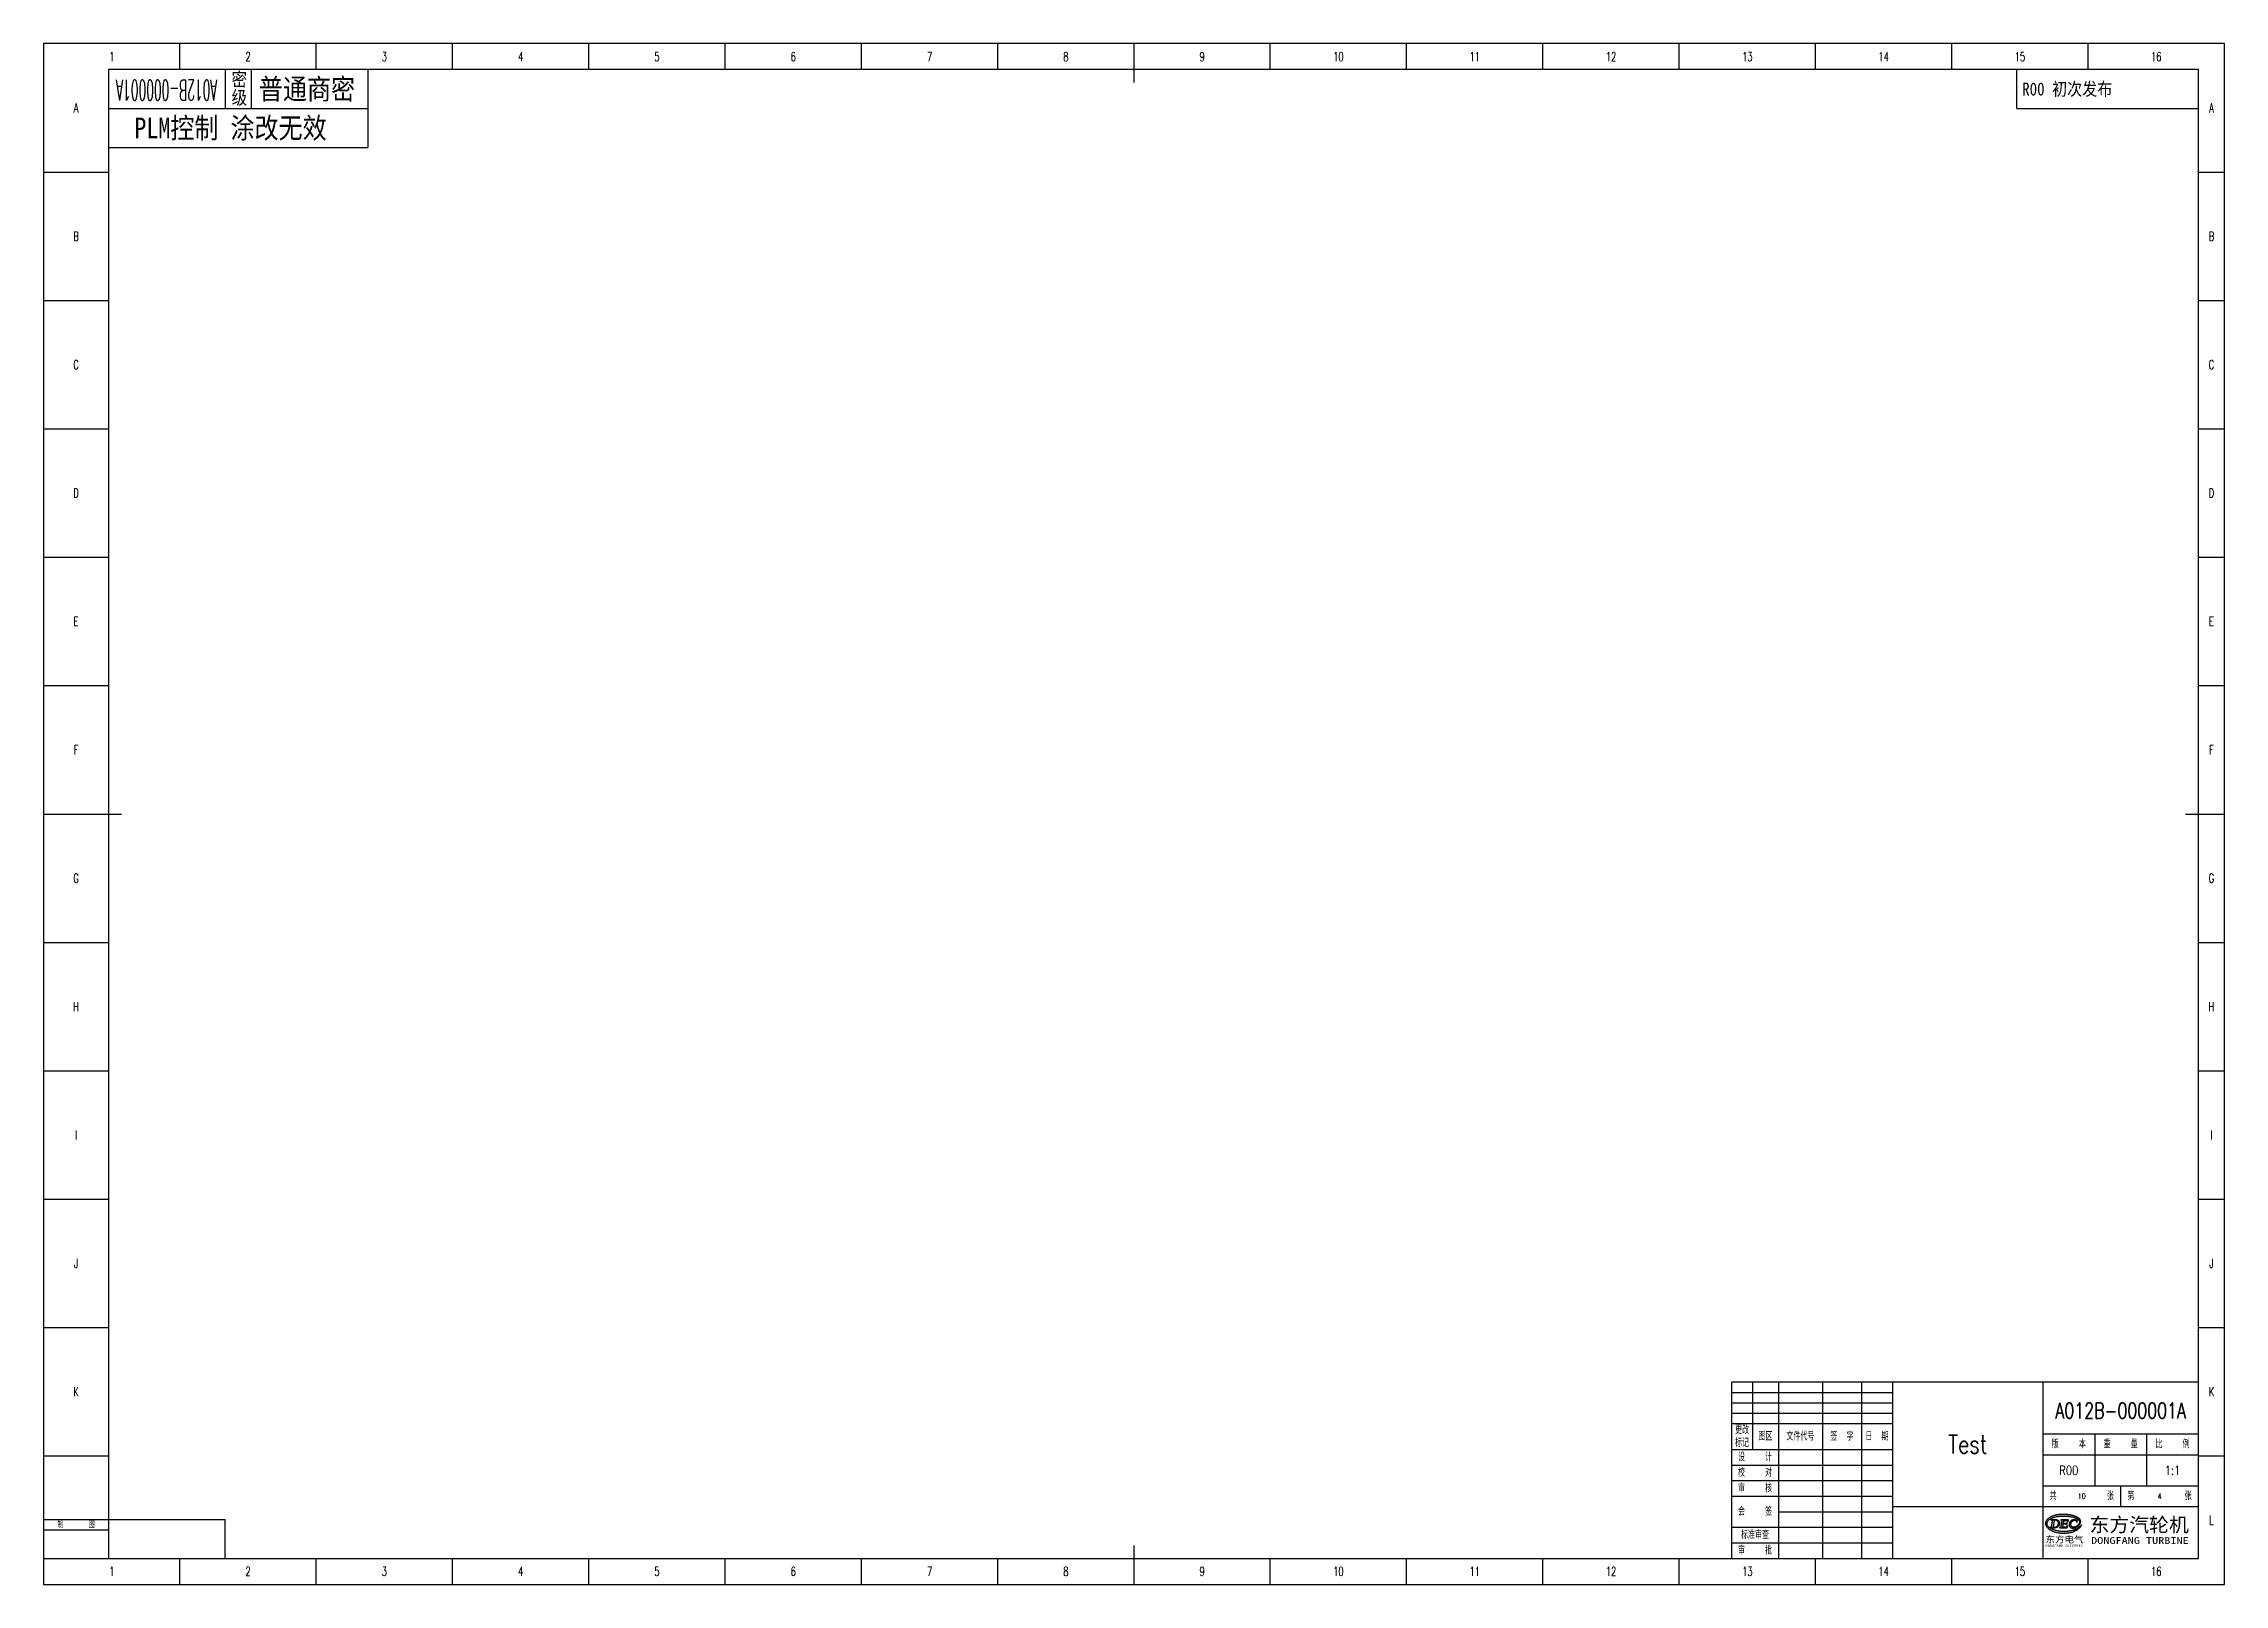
# Model space of a CAD drawing. Header units: millimetres. Extents: x 0 to 841, y 0 to 594.
import ezdxf
from ezdxf.enums import TextEntityAlignment as Align

# ---------------------------------------------------------------- set-up
doc = ezdxf.new("R2010")
doc.units = ezdxf.units.MM
doc.layers.add('PDM_Title', color=7, linetype='Continuous')
doc.styles.add('HZ', font='TXT.SHX', dxfattribs={"width": 0.667, "bigfont": 'HZTXT.SHX'})
doc.styles.add('pdmHT', font='SIMHEI.TTF')

# ---------------------------------------------------------------- blocks, each defined once
blk = doc.blocks.new('FitPDM_DWGFrame')
at = {"layer": 'PDM_Title'}
h = blk.add_hatch(color=2, dxfattribs=at)
h.paths.add_polyline_path([(774.25, 24.86), (774.24, 24.83), (774.23, 24.81), (774.24, 24.79), (774.26, 24.76), (774.47, 24.76), (774.51, 24.74), (774.55, 24.72), (774.59, 24.67), (774.62, 24.62), (774.63, 24.53), (774.26, 22.33), (774.25, 22.22), (774.2, 22.15), (774.15, 22.08), (774.08, 22.01), (774, 21.96), (773.91, 21.96), (773.82, 21.94), (773.75, 21.93), (773.73, 21.88), (773.75, 21.84), (773.79, 21.84), (775.5, 21.84), (775.71, 21.86), (775.92, 21.89), (776.13, 21.93), (776.32, 21.99), (776.48, 22.06), (776.7, 22.17), (776.88, 22.28), (777.01, 22.39), (777.17, 22.56), (777.29, 22.72), (777.38, 22.87), (777.45, 23.05), (777.51, 23.2), (777.53, 23.41), (777.54, 23.59), (777.53, 23.78), (777.5, 23.96), (777.44, 24.13), (777.33, 24.3), (777.18, 24.47), (776.96, 24.62), (776.76, 24.71), (776.48, 24.8), (776.21, 24.86), (775.96, 24.86)])
h.paths.add_polyline_path([(775.45, 24.62), (775.4, 24.56), (775.37, 24.48), (775.34, 24.38), (774.99, 22.35), (774.97, 22.24), (774.97, 22.15), (774.97, 22.09), (775.05, 22.04), (775.14, 22.01), (775.32, 22.01), (775.52, 22.02), (775.64, 22.03), (775.77, 22.05), (775.91, 22.09), (776, 22.12), (776.1, 22.15), (776.18, 22.19), (776.28, 22.24), (776.36, 22.29), (776.43, 22.35), (776.51, 22.39), (776.57, 22.43), (776.62, 22.49), (776.68, 22.57), (776.72, 22.63), (776.77, 22.71), (776.81, 22.78), (776.83, 22.82), (776.89, 22.91), (776.92, 22.99), (776.95, 23.08), (776.98, 23.19), (777, 23.29), (777.03, 23.4), (777.04, 23.51), (777.04, 23.6), (777.04, 23.69), (777, 23.9), (776.96, 24.04), (776.93, 24.09), (776.89, 24.17), (776.84, 24.22), (776.81, 24.27), (776.76, 24.33), (776.72, 24.38), (776.66, 24.43), (776.58, 24.5), (776.5, 24.53), (776.4, 24.58), (776.27, 24.63), (776.08, 24.68), (775.94, 24.7), (775.81, 24.71), (775.72, 24.7)], flags=0)
h.paths.add_polyline_path([(779.21, 24.66), (780.24, 24.65), (780.31, 24.62), (780.39, 24.59), (780.44, 24.55), (780.48, 24.51), (780.52, 24.46), (780.54, 24.41), (780.56, 24.36), (780.58, 24.25), (780.6, 24.18), (780.62, 24.16), (780.64, 24.16), (780.67, 24.16), (780.71, 24.19), (780.74, 24.23), (780.76, 24.28), (780.83, 24.75), (780.83, 24.8), (780.81, 24.83), (780.78, 24.85), (780.75, 24.86), (778.02, 24.86), (777.98, 24.84), (777.98, 24.8), (778, 24.76), (778.12, 24.75), (778.21, 24.73), (778.28, 24.69), (778.31, 24.64), (778.32, 24.56), (778.31, 24.49), (777.9, 22.25), (777.87, 22.17), (777.84, 22.11), (777.79, 22.06), (777.75, 22), (777.68, 21.96), (777.63, 21.94), (777.59, 21.93), (777.43, 21.93), (777.41, 21.92), (777.4, 21.88), (777.41, 21.86), (777.43, 21.84), (780.31, 21.84), (780.35, 21.85), (780.4, 21.89), (780.42, 21.92), (780.68, 22.51), (780.69, 22.54), (780.69, 22.58), (780.67, 22.59), (780.64, 22.61), (780.6, 22.61), (780.57, 22.6), (780.53, 22.56), (780.5, 22.51), (780.47, 22.46), (780.43, 22.4), (780.35, 22.34), (780.25, 22.27), (780.17, 22.21), (780.1, 22.17), (780.02, 22.12), (779.94, 22.08), (779.88, 22.05), (779.8, 22.03), (779.72, 22.02), (779.65, 22.01), (778.84, 22), (778.78, 22.02), (778.73, 22.05), (778.71, 22.07), (778.7, 22.16), (778.7, 22.26), (778.86, 23.2), (778.87, 23.25), (778.88, 23.28), (778.91, 23.3), (778.98, 23.31), (779.71, 23.31), (779.83, 23.29), (779.93, 23.27), (779.99, 23.22), (780.03, 23.17), (780.07, 23.11), (780.09, 23.05), (780.08, 22.99), (780.08, 22.95), (780.09, 22.9), (780.11, 22.89), (780.15, 22.89), (780.18, 22.9), (780.21, 22.92), (780.22, 22.94), (780.38, 23.82), (780.39, 23.87), (780.39, 23.89), (780.37, 23.9), (780.34, 23.91), (780.31, 23.91), (780.29, 23.89), (780.27, 23.83), (780.25, 23.76), (780.23, 23.7), (780.2, 23.65), (780.15, 23.61), (780.12, 23.58), (780.05, 23.54), (779.99, 23.51), (779.92, 23.48), (779.87, 23.48), (778.97, 23.48), (778.93, 23.51), (778.92, 23.56), (778.94, 23.65), (779.09, 24.52), (779.1, 24.57), (779.12, 24.6), (779.14, 24.63)])
h.paths.add_polyline_path([(785.82, 22.6), (785.86, 22.66), (785.9, 22.72), (785.91, 22.73), (785.91, 22.75), (785.91, 22.77), (785.89, 22.79), (785.88, 22.82), (785.85, 22.82), (785.81, 22.81), (785.77, 22.77), (785.73, 22.72), (785.69, 22.66), (785.67, 22.64), (785.53, 22.49), (785.35, 22.34), (785.27, 22.26), (785.17, 22.18), (785.06, 22.07), (784.96, 22), (784.87, 21.94), (784.78, 21.87), (784.59, 21.72), (784.46, 21.64), (784.27, 21.53), (784.09, 21.42), (783.9, 21.33), (783.73, 21.24), (783.64, 21.2), (783.58, 21.17), (783.41, 21.11), (783.26, 21.04), (783.06, 20.97), (782.87, 20.9), (782.66, 20.83), (782.46, 20.77), (782.24, 20.72), (782.03, 20.69), (781.83, 20.66), (781.62, 20.61), (781.42, 20.58), (781.13, 20.54), (780.94, 20.51), (780.7, 20.48), (780.47, 20.46), (780.21, 20.44), (779.92, 20.41), (779.57, 20.39), (779.21, 20.39), (779.03, 20.38), (778.79, 20.37), (778.4, 20.39), (778.2, 20.41), (778.06, 20.43), (777.83, 20.46), (777.65, 20.46), (777.43, 20.51), (777.14, 20.54), (776.95, 20.59), (776.74, 20.61), (776.46, 20.67), (776.19, 20.73), (775.91, 20.79), (775.64, 20.87), (775.26, 20.99), (775.05, 21.08), (774.8, 21.17), (774.58, 21.27), (774.4, 21.35), (774.22, 21.43), (774.05, 21.54), (773.82, 21.64), (773.64, 21.77), (773.48, 21.89), (773.32, 22.04), (773.17, 22.18), (773.02, 22.36), (772.94, 22.46), (772.81, 22.65), (772.72, 22.83), (772.65, 23.06), (772.61, 23.28), (772.6, 23.54), (772.64, 23.77), (772.7, 24.01), (772.79, 24.16), (772.87, 24.32), (773.01, 24.51), (773.16, 24.7), (773.34, 24.87), (773.59, 25.07), (773.89, 25.26), (773.99, 25.33), (774.23, 25.45), (774.48, 25.58), (774.85, 25.73), (775.23, 25.83), (775.63, 25.95), (776.01, 26.05), (776.32, 26.11), (776.83, 26.19), (777.23, 26.25), (777.62, 26.29), (778, 26.32), (778.34, 26.35), (779.25, 26.34), (779.8, 26.31), (780.02, 26.29), (780.26, 26.27), (780.47, 26.25), (780.7, 26.24), (780.92, 26.21), (781.11, 26.18), (781.34, 26.15), (781.52, 26.12), (781.75, 26.09), (781.99, 26.04), (782.26, 25.99), (782.52, 25.93), (782.71, 25.87), (782.93, 25.82), (783.1, 25.78), (783.3, 25.74), (783.46, 25.68), (783.65, 25.61), (783.76, 25.54), (783.87, 25.51), (783.98, 25.46), (784.07, 25.4), (784.15, 25.36), (784.25, 25.3), (784.36, 25.23), (784.46, 25.16), (784.53, 25.09), (784.62, 25.02), (784.69, 24.95), (784.8, 24.86), (784.87, 24.77), (784.91, 24.69), (784.95, 24.63), (785, 24.55), (785.04, 24.49), (785.06, 24.41), (785.09, 24.32), (785.11, 24.21), (785.11, 24.03), (785.11, 23.88), (785.09, 23.75), (785.06, 23.66), (785.04, 23.57), (785.01, 23.47), (784.95, 23.36), (784.9, 23.29), (784.82, 23.15), (784.75, 23.05), (784.68, 22.95), (784.57, 22.85), (784.49, 22.77), (784.4, 22.68), (784.34, 22.62), (784.23, 22.54), (784.15, 22.48), (784.06, 22.42), (783.97, 22.37), (783.84, 22.31), (783.76, 22.26), (783.68, 22.23), (783.59, 22.18), (783.49, 22.14), (783.35, 22.12), (783.22, 22.09), (783.07, 22.05), (782.87, 22.05), (782.65, 22.05), (782.56, 22.08), (782.44, 22.11), (782.36, 22.14), (782.29, 22.18), (782.22, 22.22), (782.16, 22.26), (782.12, 22.3), (782.08, 22.33), (782.04, 22.35), (782.01, 22.4), (781.98, 22.44), (781.96, 22.48), (781.93, 22.53), (781.9, 22.59), (781.88, 22.65), (781.86, 22.72), (781.84, 22.79), (781.82, 22.88), (781.81, 22.97), (781.79, 23.11), (781.79, 23.24), (781.82, 23.34), (781.83, 23.41), (781.84, 23.48), (781.87, 23.57), (781.9, 23.65), (781.93, 23.73), (781.96, 23.79), (781.99, 23.85), (782.02, 23.91), (782.04, 23.97), (782.06, 24), (782.1, 24.04), (782.12, 24.08), (782.16, 24.11), (782.18, 24.13), (782.19, 24.16), (782.21, 24.18), (782.24, 24.22), (782.25, 24.24), (782.27, 24.26), (782.32, 24.3), (782.35, 24.35), (782.45, 24.42), (782.53, 24.48), (782.63, 24.53), (782.72, 24.59), (782.8, 24.62), (782.87, 24.65), (782.98, 24.68), (783.06, 24.7), (783.12, 24.73), (783.23, 24.73), (783.38, 24.73), (783.46, 24.71), (783.55, 24.68), (783.63, 24.66), (783.71, 24.62), (783.77, 24.58), (783.82, 24.54), (783.87, 24.49), (783.92, 24.43), (783.96, 24.39), (783.99, 24.34), (784, 24.29), (784.03, 24.23), (784.03, 24.16), (784.05, 24.07), (784.07, 23.99), (784.07, 23.91), (784.08, 23.89), (784.1, 23.89), (784.14, 23.88), (784.15, 23.89), (784.17, 23.91), (784.17, 23.99), (784.18, 24.11), (784.3, 24.82), (784.3, 24.85), (784.28, 24.87), (784.26, 24.89), (784.22, 24.89), (784.18, 24.87), (784.15, 24.85), (784.13, 24.82), (784.12, 24.8), (784.09, 24.78), (784.04, 24.76), (784, 24.75), (783.95, 24.75), (783.88, 24.76), (783.82, 24.78), (783.73, 24.8), (783.63, 24.82), (783.54, 24.85), (783.43, 24.86), (783.31, 24.87), (783.16, 24.89), (783, 24.89), (782.84, 24.87), (782.68, 24.86), (782.58, 24.84), (782.5, 24.82), (782.39, 24.79), (782.3, 24.76), (782.22, 24.73), (782.15, 24.71), (782.06, 24.65), (781.97, 24.6), (781.9, 24.56), (781.85, 24.51), (781.8, 24.47), (781.74, 24.42), (781.66, 24.34), (781.58, 24.26), (781.52, 24.19), (781.48, 24.13), (781.43, 24.08), (781.38, 24.01), (781.34, 23.93), (781.3, 23.86), (781.27, 23.77), (781.23, 23.7), (781.19, 23.6), (781.17, 23.52), (781.17, 23.46), (781.15, 23.41), (781.14, 23.3), (781.11, 23.21), (781.11, 23.14), (781.1, 23.05), (781.09, 23.01), (781.1, 22.98), (781.11, 22.89), (781.12, 22.8), (781.14, 22.71), (781.14, 22.62), (781.16, 22.54), (781.21, 22.44), (781.25, 22.37), (781.3, 22.29), (781.34, 22.23), (781.39, 22.17), (781.44, 22.13), (781.5, 22.06), (781.55, 22), (781.62, 21.95), (781.7, 21.89), (781.78, 21.84), (781.85, 21.81), (781.92, 21.79), (782.04, 21.75), (782.15, 21.71), (782.27, 21.69), (782.42, 21.68), (782.57, 21.67), (782.74, 21.68), (782.91, 21.69), (783.07, 21.71), (783.22, 21.74), (783.33, 21.77), (783.41, 21.79), (783.49, 21.82), (783.61, 21.86), (783.68, 21.91), (783.77, 21.94), (783.87, 22), (783.94, 22.04), (784.01, 22.08), (784.11, 22.14), (784.18, 22.2), (784.29, 22.26), (784.35, 22.31), (784.41, 22.36), (784.46, 22.38), (784.53, 22.45), (784.61, 22.5), (784.67, 22.56), (784.72, 22.62), (784.77, 22.65), (784.83, 22.71), (784.85, 22.75), (784.91, 22.8), (784.94, 22.86), (784.98, 22.88), (785.01, 22.92), (785.04, 22.95), (785.06, 22.99), (785.1, 23.04), (785.14, 23.08), (785.16, 23.12), (785.2, 23.18), (785.24, 23.24), (785.28, 23.28), (785.31, 23.35), (785.36, 23.4), (785.38, 23.45), (785.4, 23.49), (785.42, 23.56), (785.44, 23.61), (785.47, 23.69), (785.5, 23.76), (785.52, 23.84), (785.54, 23.91), (785.56, 23.99), (785.57, 24.08), (785.58, 24.24), (785.57, 24.46), (785.55, 24.58), (785.52, 24.66), (785.49, 24.75), (785.46, 24.8), (785.43, 24.86), (785.39, 24.93), (785.34, 25), (785.3, 25.05), (785.26, 25.11), (785.2, 25.16), (785.14, 25.25), (785.06, 25.31), (785, 25.38), (784.94, 25.42), (784.86, 25.49), (784.79, 25.55), (784.71, 25.61), (784.65, 25.66), (784.57, 25.7), (784.5, 25.74), (784.41, 25.79), (784.34, 25.83), (784.27, 25.87), (784.2, 25.9), (784.12, 25.94), (784.06, 25.98), (784.02, 25.99), (783.96, 26.01), (783.86, 26.07), (783.76, 26.1), (783.69, 26.14), (783.59, 26.17), (783.51, 26.21), (783.43, 26.24), (783.35, 26.27), (783.27, 26.31), (783.18, 26.33), (783.09, 26.36), (783, 26.38), (782.92, 26.42), (782.82, 26.45), (782.72, 26.47), (782.62, 26.5), (782.53, 26.53), (782.43, 26.55), (782.33, 26.58), (782.22, 26.6), (782.12, 26.62), (782.04, 26.64), (781.95, 26.66), (781.82, 26.68), (781.74, 26.7), (781.64, 26.71), (781.57, 26.74), (781.46, 26.75), (781.38, 26.77), (781.27, 26.79), (781.11, 26.81), (781, 26.83), (780.91, 26.85), (780.8, 26.87), (780.67, 26.88), (780.49, 26.9), (780.34, 26.92), (780.14, 26.94), (779.95, 26.95), (779.75, 26.95), (779.54, 26.96), (779.27, 26.97), (778.96, 26.98), (778.61, 26.99), (778.37, 26.98), (778.1, 26.96), (777.88, 26.96), (777.62, 26.95), (777.41, 26.93), (777.24, 26.9), (777.05, 26.88), (776.9, 26.86), (776.8, 26.84), (776.71, 26.82), (776.61, 26.8), (776.48, 26.78), (776.39, 26.76), (776.25, 26.73), (776.14, 26.71), (776.06, 26.69), (775.95, 26.66), (775.82, 26.64), (775.73, 26.62), (775.65, 26.59), (775.54, 26.56), (775.43, 26.53), (775.33, 26.5), (775.24, 26.47), (775.18, 26.45), (775.09, 26.42), (774.99, 26.38), (774.91, 26.37), (774.85, 26.33), (774.78, 26.31), (774.7, 26.27), (774.6, 26.24), (774.52, 26.2), (774.43, 26.17), (774.34, 26.13), (774.25, 26.09), (774.17, 26.04), (774.08, 26), (774, 25.96), (773.91, 25.92), (773.84, 25.87), (773.75, 25.83), (773.66, 25.78), (773.57, 25.73), (773.5, 25.69), (773.43, 25.64), (773.35, 25.58), (773.24, 25.51), (773.09, 25.38), (772.91, 25.23), (772.71, 25.05), (772.55, 24.84), (772.39, 24.65), (772.29, 24.45), (772.19, 24.23), (772.12, 24.09), (772.07, 23.88), (772.02, 23.67), (772.01, 23.51), (772.01, 23.4), (772, 23.3), (772.01, 23.21), (772.06, 22.94), (772.14, 22.74), (772.27, 22.48), (772.39, 22.31), (772.51, 22.13), (772.66, 21.96), (772.81, 21.78), (772.98, 21.62), (773.18, 21.44), (773.42, 21.27), (773.68, 21.09), (773.93, 20.92), (774.19, 20.78), (774.53, 20.64), (774.9, 20.47), (775.38, 20.29), (775.87, 20.13), (776.21, 20.02), (776.56, 19.95), (776.89, 19.88), (777.29, 19.83), (777.63, 19.79), (778.14, 19.76), (778.76, 19.72), (779.27, 19.71), (779.64, 19.75), (780.12, 19.77), (780.55, 19.83), (780.95, 19.89), (781.39, 19.95), (781.85, 20.06), (782.27, 20.17), (782.66, 20.31), (782.99, 20.43), (783.35, 20.59), (783.7, 20.75), (784, 20.92), (784.34, 21.15), (784.63, 21.36), (784.82, 21.51), (784.92, 21.59), (785, 21.66), (785.14, 21.8), (785.32, 21.98), (785.46, 22.16), (785.56, 22.29), (785.67, 22.41)])
at = {"layer": 'PDM_Title', "color": 2}
for p, q in [((841, 594), (0, 594)), ((0, 594), (0, 0)), ((52.56, 584), (52.56, 594)), ((105.12, 584), (105.12, 594)), ((157.69, 584), (157.69, 594)), ((210.25, 584), (210.25, 594)), ((262.81, 584), (262.81, 594)), ((315.38, 584), (315.38, 594)), ((367.94, 584), (367.94, 594)), ((473.06, 584), (473.06, 594)), ((525.62, 584), (525.62, 594)), ((578.19, 584), (578.19, 594)), ((630.75, 584), (630.75, 594)), ((683.31, 584), (683.31, 594)), ((735.87, 584), (735.87, 594)), ((788.44, 584), (788.44, 594)), ((841, 0), (841, 594)), ((0, 544.5), (25, 544.5)), ((831, 544.5), (841, 544.5)), ((0, 495), (25, 495)), ((831, 495), (841, 495)), ((0, 445.5), (25, 445.5)), ((831, 445.5), (841, 445.5)), ((0, 396), (25, 396)), ((831, 396), (841, 396)), ((0, 346.5), (25, 346.5)), ((831, 346.5), (841, 346.5)), ((0, 247.5), (25, 247.5)), ((831, 247.5), (841, 247.5)), ((0, 198), (25, 198)), ((831, 198), (841, 198)), ((0, 148.5), (25, 148.5)), ((831, 148.5), (841, 148.5)), ((0, 99), (25, 99)), ((831, 99), (841, 99)), ((659, 78), (659, 52)), ((669, 78), (669, 10)), ((686, 78), (686, 10)), ((701, 78), (701, 10)), ((713, 78), (713, 10)), ((771, 78), (771, 10)), ((651, 74), (713, 74)), ((651, 70), (713, 70)), ((651, 66), (713, 66)), ((651, 62), (713, 62)), ((651, 52), (713, 52)), ((771, 58), (831, 58)), ((791, 58), (791, 38)), ((811, 58), (811, 38)), ((0, 49.5), (25, 49.5)), ((651, 46), (713, 46)), ((771, 50), (831, 50)), ((831, 49.5), (841, 49.5)), ((651, 40), (713, 40)), ((651, 34), (713, 34)), ((771, 38), (831, 38)), ((801, 38), (801, 30)), ((669, 28), (713, 28)), ((713, 30), (771, 30)), ((771, 30), (831, 30)), ((773.09, 25.38), (772.91, 25.23)), ((773.24, 25.51), (773.09, 25.38)), ((773.35, 25.58), (773.24, 25.51)), ((773.43, 25.64), (773.35, 25.58)), ((773.5, 25.69), (773.43, 25.64)), ((773.57, 25.73), (773.5, 25.69)), ((773.66, 25.78), (773.57, 25.73)), ((773.59, 25.07), (773.89, 25.26)), ((773.75, 25.83), (773.66, 25.78)), ((773.84, 25.87), (773.75, 25.83)), ((773.91, 25.92), (773.84, 25.87)), ((773.89, 25.26), (773.99, 25.33)), ((774, 25.96), (773.91, 25.92)), ((773.99, 25.33), (774.23, 25.45)), ((774.08, 26), (774, 25.96)), ((774.17, 26.04), (774.08, 26)), ((774.25, 26.09), (774.17, 26.04)), ((774.23, 25.45), (774.48, 25.58)), ((774.34, 26.13), (774.25, 26.09)), ((774.43, 26.17), (774.34, 26.13)), ((774.52, 26.2), (774.43, 26.17)), ((774.48, 25.58), (774.85, 25.73)), ((774.6, 26.24), (774.52, 26.2)), ((774.7, 26.27), (774.6, 26.24)), ((774.78, 26.31), (774.7, 26.27)), ((774.85, 26.33), (774.78, 26.31)), ((774.91, 26.37), (774.85, 26.33)), ((774.85, 25.73), (775.23, 25.83)), ((774.99, 26.38), (774.91, 26.37)), ((775.09, 26.42), (774.99, 26.38)), ((775.18, 26.45), (775.09, 26.42)), ((775.24, 26.47), (775.18, 26.45)), ((775.23, 25.83), (775.63, 25.95)), ((775.33, 26.5), (775.24, 26.47)), ((775.43, 26.53), (775.33, 26.5)), ((775.54, 26.56), (775.43, 26.53)), ((775.65, 26.59), (775.54, 26.56)), ((775.63, 25.95), (776.01, 26.05)), ((775.73, 26.62), (775.65, 26.59)), ((775.82, 26.64), (775.73, 26.62)), ((775.95, 26.66), (775.82, 26.64)), ((776.06, 26.69), (775.95, 26.66)), ((776.01, 26.05), (776.32, 26.11)), ((776.14, 26.71), (776.06, 26.69)), ((776.25, 26.73), (776.14, 26.71)), ((776.39, 26.76), (776.25, 26.73)), ((776.32, 26.11), (776.83, 26.19)), ((776.48, 26.78), (776.39, 26.76)), ((776.61, 26.8), (776.48, 26.78)), ((776.71, 26.82), (776.61, 26.8)), ((776.8, 26.84), (776.71, 26.82)), ((776.9, 26.86), (776.8, 26.84)), ((776.83, 26.19), (777.23, 26.25)), ((777.05, 26.88), (776.9, 26.86)), ((777.24, 26.9), (777.05, 26.88)), ((777.23, 26.25), (777.62, 26.29)), ((777.41, 26.93), (777.24, 26.9)), ((777.62, 26.95), (777.41, 26.93)), ((777.88, 26.96), (777.62, 26.95)), ((777.62, 26.29), (778, 26.32)), ((778.1, 26.96), (777.88, 26.96)), ((778, 26.32), (778.34, 26.35)), ((778.37, 26.98), (778.1, 26.96)), ((778.34, 26.35), (779.25, 26.34)), ((778.61, 26.99), (778.37, 26.98)), ((778.96, 26.98), (778.61, 26.99)), ((779.27, 26.97), (778.96, 26.98)), ((779.25, 26.34), (779.8, 26.31)), ((779.54, 26.96), (779.27, 26.97)), ((779.75, 26.95), (779.54, 26.96)), ((779.95, 26.95), (779.75, 26.95)), ((779.8, 26.31), (780.02, 26.29)), ((780.14, 26.94), (779.95, 26.95)), ((780.02, 26.29), (780.26, 26.27)), ((780.34, 26.92), (780.14, 26.94)), ((780.26, 26.27), (780.47, 26.25)), ((780.49, 26.9), (780.34, 26.92)), ((780.47, 26.25), (780.7, 26.24)), ((780.67, 26.88), (780.49, 26.9)), ((780.8, 26.87), (780.67, 26.88)), ((780.7, 26.24), (780.92, 26.21)), ((780.91, 26.85), (780.8, 26.87)), ((781, 26.83), (780.91, 26.85)), ((780.92, 26.21), (781.11, 26.18)), ((781.11, 26.81), (781, 26.83)), ((781.27, 26.79), (781.11, 26.81)), ((781.11, 26.18), (781.34, 26.15)), ((781.38, 26.77), (781.27, 26.79)), ((781.34, 26.15), (781.52, 26.12)), ((781.46, 26.75), (781.38, 26.77)), ((781.57, 26.74), (781.46, 26.75)), ((781.52, 26.12), (781.75, 26.09)), ((781.64, 26.71), (781.57, 26.74)), ((781.74, 26.7), (781.64, 26.71)), ((781.82, 26.68), (781.74, 26.7)), ((781.75, 26.09), (781.99, 26.04)), ((781.95, 26.66), (781.82, 26.68)), ((782.04, 26.64), (781.95, 26.66)), ((781.99, 26.04), (782.26, 25.99)), ((782.12, 26.62), (782.04, 26.64)), ((782.22, 26.6), (782.12, 26.62)), ((782.33, 26.58), (782.22, 26.6)), ((782.26, 25.99), (782.52, 25.93)), ((782.43, 26.55), (782.33, 26.58)), ((782.53, 26.53), (782.43, 26.55)), ((782.52, 25.93), (782.71, 25.87)), ((782.62, 26.5), (782.53, 26.53)), ((782.72, 26.47), (782.62, 26.5)), ((782.71, 25.87), (782.93, 25.82)), ((782.82, 26.45), (782.72, 26.47)), ((782.92, 26.42), (782.82, 26.45)), ((783, 26.38), (782.92, 26.42)), ((782.93, 25.82), (783.1, 25.78)), ((783.09, 26.36), (783, 26.38)), ((783.18, 26.33), (783.09, 26.36)), ((783.1, 25.78), (783.3, 25.74)), ((783.27, 26.31), (783.18, 26.33)), ((783.35, 26.27), (783.27, 26.31)), ((783.3, 25.74), (783.46, 25.68)), ((783.43, 26.24), (783.35, 26.27)), ((783.51, 26.21), (783.43, 26.24)), ((783.46, 25.68), (783.65, 25.61)), ((783.59, 26.17), (783.51, 26.21)), ((783.69, 26.14), (783.59, 26.17)), ((783.65, 25.61), (783.76, 25.54)), ((783.76, 26.1), (783.69, 26.14)), ((783.86, 26.07), (783.76, 26.1)), ((783.76, 25.54), (783.87, 25.51)), ((783.96, 26.01), (783.86, 26.07)), ((783.87, 25.51), (783.98, 25.46)), ((784.02, 25.99), (783.96, 26.01)), ((783.98, 25.46), (784.07, 25.4)), ((784.06, 25.98), (784.02, 25.99)), ((784.12, 25.94), (784.06, 25.98)), ((784.07, 25.4), (784.15, 25.36)), ((784.2, 25.9), (784.12, 25.94)), ((784.15, 25.36), (784.25, 25.3)), ((784.27, 25.87), (784.2, 25.9)), ((784.25, 25.3), (784.36, 25.23)), ((784.34, 25.83), (784.27, 25.87)), ((784.41, 25.79), (784.34, 25.83)), ((784.5, 25.74), (784.41, 25.79)), ((784.57, 25.7), (784.5, 25.74)), ((784.65, 25.66), (784.57, 25.7)), ((784.71, 25.61), (784.65, 25.66)), ((784.79, 25.55), (784.71, 25.61)), ((784.86, 25.49), (784.79, 25.55)), ((784.94, 25.42), (784.86, 25.49)), ((785, 25.38), (784.94, 25.42)), ((785.06, 25.31), (785, 25.38)), ((785.14, 25.25), (785.06, 25.31)), ((785.2, 25.16), (785.14, 25.25)), ((0, 25), (25, 25)), ((0, 21), (25, 21)), ((651, 22), (713, 22)), ((772.01, 23.4), (772, 23.3)), ((772, 23.3), (772.01, 23.21)), ((772.02, 23.67), (772.01, 23.51)), ((772.01, 23.51), (772.01, 23.4)), ((772.01, 23.21), (772.06, 22.94)), ((772.07, 23.88), (772.02, 23.67)), ((772.06, 22.94), (772.14, 22.74)), ((772.12, 24.09), (772.07, 23.88)), ((772.19, 24.23), (772.12, 24.09)), ((772.14, 22.74), (772.27, 22.48)), ((772.29, 24.45), (772.19, 24.23)), ((772.27, 22.48), (772.39, 22.31)), ((772.39, 24.65), (772.29, 24.45)), ((772.55, 24.84), (772.39, 24.65)), ((772.39, 22.31), (772.51, 22.13)), ((772.51, 22.13), (772.66, 21.96)), ((772.71, 25.05), (772.55, 24.84)), ((772.6, 23.54), (772.64, 23.77)), ((772.61, 23.28), (772.6, 23.54)), ((772.65, 23.06), (772.61, 23.28)), ((772.64, 23.77), (772.7, 24.01)), ((772.72, 22.83), (772.65, 23.06)), ((772.66, 21.96), (772.81, 21.78)), ((772.7, 24.01), (772.79, 24.16)), ((772.91, 25.23), (772.71, 25.05)), ((772.81, 22.65), (772.72, 22.83)), ((772.79, 24.16), (772.87, 24.32)), ((772.94, 22.46), (772.81, 22.65)), ((772.81, 21.78), (772.98, 21.62)), ((772.87, 24.32), (773.01, 24.51)), ((773.02, 22.36), (772.94, 22.46)), ((772.98, 21.62), (773.18, 21.44)), ((773.01, 24.51), (773.16, 24.7)), ((773.17, 22.18), (773.02, 22.36)), ((773.16, 24.7), (773.34, 24.87)), ((773.32, 22.04), (773.17, 22.18)), ((773.18, 21.44), (773.42, 21.27)), ((773.48, 21.89), (773.32, 22.04)), ((773.34, 24.87), (773.59, 25.07)), ((773.42, 21.27), (773.68, 21.09)), ((773.64, 21.77), (773.48, 21.89)), ((773.82, 21.64), (773.64, 21.77)), ((773.68, 21.09), (773.93, 20.92)), ((773.75, 21.93), (773.73, 21.88)), ((773.73, 21.88), (773.75, 21.84)), ((773.82, 21.94), (773.75, 21.93)), ((773.75, 21.84), (773.79, 21.84)), ((773.79, 21.84), (775.5, 21.84)), ((773.91, 21.96), (773.82, 21.94)), ((774.05, 21.54), (773.82, 21.64)), ((774, 21.96), (773.91, 21.96)), ((773.93, 20.92), (774.19, 20.78)), ((774.08, 22.01), (774, 21.96)), ((774.22, 21.43), (774.05, 21.54)), ((774.15, 22.08), (774.08, 22.01)), ((774.2, 22.15), (774.15, 22.08)), ((774.19, 20.78), (774.53, 20.64)), ((774.25, 22.22), (774.2, 22.15)), ((774.4, 21.35), (774.22, 21.43)), ((774.24, 24.83), (774.23, 24.81)), ((774.23, 24.81), (774.24, 24.79)), ((774.25, 24.86), (774.24, 24.83)), ((774.24, 24.79), (774.26, 24.76)), ((775.96, 24.86), (774.25, 24.86)), ((774.26, 22.33), (774.25, 22.22)), ((774.26, 24.76), (774.47, 24.76)), ((774.63, 24.53), (774.26, 22.33)), ((774.58, 21.27), (774.4, 21.35)), ((774.47, 24.76), (774.51, 24.74)), ((774.51, 24.74), (774.55, 24.72)), ((774.53, 20.64), (774.9, 20.47)), ((774.55, 24.72), (774.59, 24.67)), ((774.8, 21.17), (774.58, 21.27)), ((774.59, 24.67), (774.62, 24.62)), ((774.62, 24.62), (774.63, 24.53)), ((775.05, 21.08), (774.8, 21.17)), ((774.9, 20.47), (775.38, 20.29)), ((774.99, 22.35), (774.97, 22.24)), ((774.97, 22.24), (774.97, 22.15)), ((774.97, 22.15), (774.97, 22.09)), ((774.97, 22.09), (775.05, 22.04)), ((775.34, 24.38), (774.99, 22.35)), ((775.05, 22.04), (775.14, 22.01)), ((775.26, 20.99), (775.05, 21.08)), ((775.14, 22.01), (775.32, 22.01)), ((775.64, 20.87), (775.26, 20.99)), ((775.32, 22.01), (775.52, 22.02)), ((775.37, 24.48), (775.34, 24.38)), ((775.4, 24.56), (775.37, 24.48)), ((775.38, 20.29), (775.87, 20.13)), ((775.45, 24.62), (775.4, 24.56)), ((775.72, 24.7), (775.45, 24.62)), ((775.5, 21.84), (775.71, 21.86)), ((775.52, 22.02), (775.64, 22.03)), ((775.64, 22.03), (775.77, 22.05)), ((775.91, 20.79), (775.64, 20.87)), ((775.71, 21.86), (775.92, 21.89)), ((775.81, 24.71), (775.72, 24.7)), ((775.77, 22.05), (775.91, 22.09)), ((775.94, 24.7), (775.81, 24.71)), ((775.87, 20.13), (776.21, 20.02)), ((775.91, 22.09), (776, 22.12)), ((776.19, 20.73), (775.91, 20.79)), ((775.92, 21.89), (776.13, 21.93)), ((776.08, 24.68), (775.94, 24.7)), ((776.21, 24.86), (775.96, 24.86)), ((776, 22.12), (776.1, 22.15)), ((776.27, 24.63), (776.08, 24.68)), ((776.1, 22.15), (776.18, 22.19)), ((776.13, 21.93), (776.32, 21.99)), ((776.18, 22.19), (776.28, 22.24)), ((776.46, 20.67), (776.19, 20.73)), ((776.48, 24.8), (776.21, 24.86)), ((776.21, 20.02), (776.56, 19.95)), ((776.4, 24.58), (776.27, 24.63)), ((776.28, 22.24), (776.36, 22.29)), ((776.32, 21.99), (776.48, 22.06)), ((776.36, 22.29), (776.43, 22.35)), ((776.5, 24.53), (776.4, 24.58)), ((776.43, 22.35), (776.51, 22.39)), ((776.74, 20.61), (776.46, 20.67)), ((776.76, 24.71), (776.48, 24.8)), ((776.48, 22.06), (776.7, 22.17)), ((776.58, 24.5), (776.5, 24.53)), ((776.51, 22.39), (776.57, 22.43)), ((776.56, 19.95), (776.89, 19.88)), ((776.57, 22.43), (776.62, 22.49)), ((776.66, 24.43), (776.58, 24.5)), ((776.62, 22.49), (776.68, 22.57)), ((776.72, 24.38), (776.66, 24.43)), ((776.68, 22.57), (776.72, 22.63)), ((776.7, 22.17), (776.88, 22.28)), ((776.76, 24.33), (776.72, 24.38)), ((776.72, 22.63), (776.77, 22.71)), ((776.95, 20.59), (776.74, 20.61)), ((776.96, 24.62), (776.76, 24.71)), ((776.81, 24.27), (776.76, 24.33)), ((776.77, 22.71), (776.81, 22.78)), ((776.84, 24.22), (776.81, 24.27)), ((776.81, 22.78), (776.83, 22.82)), ((776.83, 22.82), (776.89, 22.91)), ((776.89, 24.17), (776.84, 24.22)), ((776.88, 22.28), (777.01, 22.39)), ((776.93, 24.09), (776.89, 24.17)), ((776.89, 22.91), (776.92, 22.99)), ((776.89, 19.88), (777.29, 19.83)), ((776.92, 22.99), (776.95, 23.08)), ((776.96, 24.04), (776.93, 24.09)), ((776.95, 23.08), (776.98, 23.19)), ((777.14, 20.54), (776.95, 20.59)), ((777.18, 24.47), (776.96, 24.62)), ((777, 23.9), (776.96, 24.04)), ((776.98, 23.19), (777, 23.29)), ((777.04, 23.69), (777, 23.9)), ((777, 23.29), (777.03, 23.4)), ((777.01, 22.39), (777.17, 22.56)), ((777.03, 23.4), (777.04, 23.51)), ((777.04, 23.6), (777.04, 23.69)), ((777.04, 23.51), (777.04, 23.6)), ((777.43, 20.51), (777.14, 20.54)), ((777.17, 22.56), (777.29, 22.72)), ((777.33, 24.3), (777.18, 24.47)), ((777.29, 22.72), (777.38, 22.87)), ((777.29, 19.83), (777.63, 19.79)), ((777.44, 24.13), (777.33, 24.3)), ((777.38, 22.87), (777.45, 23.05)), ((777.41, 21.92), (777.4, 21.88)), ((777.4, 21.88), (777.41, 21.86)), ((777.43, 21.93), (777.41, 21.92)), ((777.41, 21.86), (777.43, 21.84)), ((777.59, 21.93), (777.43, 21.93)), ((777.43, 21.84), (780.31, 21.84)), ((777.65, 20.46), (777.43, 20.51)), ((777.5, 23.96), (777.44, 24.13)), ((777.45, 23.05), (777.51, 23.2)), ((777.53, 23.78), (777.5, 23.96)), ((777.51, 23.2), (777.53, 23.41)), ((777.54, 23.59), (777.53, 23.78)), ((777.53, 23.41), (777.54, 23.59)), ((777.63, 21.94), (777.59, 21.93)), ((777.68, 21.96), (777.63, 21.94)), ((777.63, 19.79), (778.14, 19.76)), ((777.83, 20.46), (777.65, 20.46)), ((777.75, 22), (777.68, 21.96)), ((777.79, 22.06), (777.75, 22)), ((777.84, 22.11), (777.79, 22.06)), ((778.06, 20.43), (777.83, 20.46)), ((777.87, 22.17), (777.84, 22.11)), ((777.9, 22.25), (777.87, 22.17)), ((778.31, 24.49), (777.9, 22.25)), ((778.02, 24.86), (777.98, 24.84)), ((777.98, 24.84), (777.98, 24.8)), ((777.98, 24.8), (778, 24.76)), ((778, 24.76), (778.12, 24.75)), ((780.75, 24.86), (778.02, 24.86)), ((778.2, 20.41), (778.06, 20.43)), ((778.12, 24.75), (778.21, 24.73)), ((778.14, 19.76), (778.76, 19.72)), ((778.4, 20.39), (778.2, 20.41)), ((778.21, 24.73), (778.28, 24.69)), ((778.28, 24.69), (778.31, 24.64)), ((778.31, 24.64), (778.32, 24.56)), ((778.32, 24.56), (778.31, 24.49)), ((778.79, 20.37), (778.4, 20.39)), ((778.7, 22.26), (778.86, 23.2)), ((778.7, 22.16), (778.7, 22.26)), ((778.71, 22.07), (778.7, 22.16)), ((778.73, 22.05), (778.71, 22.07)), ((778.78, 22.02), (778.73, 22.05)), ((778.76, 19.72), (779.27, 19.71)), ((778.84, 22), (778.78, 22.02)), ((779.03, 20.38), (778.79, 20.37)), ((779.65, 22.01), (778.84, 22)), ((778.86, 23.2), (778.87, 23.25)), ((778.87, 23.25), (778.88, 23.28)), ((778.88, 23.28), (778.91, 23.3)), ((778.91, 23.3), (778.98, 23.31)), ((778.92, 23.56), (778.94, 23.65)), ((778.93, 23.51), (778.92, 23.56)), ((778.97, 23.48), (778.93, 23.51)), ((778.94, 23.65), (779.09, 24.52)), ((779.87, 23.48), (778.97, 23.48)), ((778.98, 23.31), (779.71, 23.31)), ((779.21, 20.39), (779.03, 20.38)), ((779.09, 24.52), (779.1, 24.57)), ((779.1, 24.57), (779.12, 24.6)), ((779.12, 24.6), (779.14, 24.63)), ((779.14, 24.63), (779.21, 24.66)), ((779.21, 24.66), (780.24, 24.65)), ((779.57, 20.39), (779.21, 20.39)), ((779.27, 19.71), (779.64, 19.75)), ((779.92, 20.41), (779.57, 20.39)), ((779.64, 19.75), (780.12, 19.77)), ((779.72, 22.02), (779.65, 22.01)), ((779.71, 23.31), (779.83, 23.29)), ((779.8, 22.03), (779.72, 22.02)), ((779.88, 22.05), (779.8, 22.03)), ((779.83, 23.29), (779.93, 23.27)), ((779.92, 23.48), (779.87, 23.48)), ((779.94, 22.08), (779.88, 22.05)), ((779.99, 23.51), (779.92, 23.48)), ((780.21, 20.44), (779.92, 20.41)), ((779.93, 23.27), (779.99, 23.22)), ((780.02, 22.12), (779.94, 22.08)), ((780.05, 23.54), (779.99, 23.51)), ((779.99, 23.22), (780.03, 23.17)), ((780.1, 22.17), (780.02, 22.12)), ((780.03, 23.17), (780.07, 23.11)), ((780.12, 23.58), (780.05, 23.54)), ((780.07, 23.11), (780.09, 23.05)), ((780.09, 23.05), (780.08, 22.99)), ((780.08, 22.99), (780.08, 22.95)), ((780.08, 22.95), (780.09, 22.9)), ((780.09, 22.9), (780.11, 22.89)), ((780.17, 22.21), (780.1, 22.17)), ((780.11, 22.89), (780.15, 22.89)), ((780.15, 23.61), (780.12, 23.58)), ((780.12, 19.77), (780.55, 19.83)), ((780.2, 23.65), (780.15, 23.61)), ((780.15, 22.89), (780.18, 22.9)), ((780.25, 22.27), (780.17, 22.21)), ((780.18, 22.9), (780.21, 22.92)), ((780.23, 23.7), (780.2, 23.65)), ((780.21, 22.92), (780.22, 22.94)), ((780.47, 20.46), (780.21, 20.44)), ((780.22, 22.94), (780.38, 23.82)), ((780.25, 23.76), (780.23, 23.7)), ((780.24, 24.65), (780.31, 24.62)), ((780.27, 23.83), (780.25, 23.76)), ((780.35, 22.34), (780.25, 22.27)), ((780.29, 23.89), (780.27, 23.83)), ((780.31, 23.91), (780.29, 23.89)), ((780.31, 24.62), (780.39, 24.59)), ((780.34, 23.91), (780.31, 23.91)), ((780.31, 21.84), (780.35, 21.85)), ((780.37, 23.9), (780.34, 23.91)), ((780.43, 22.4), (780.35, 22.34)), ((780.35, 21.85), (780.4, 21.89)), ((780.39, 23.89), (780.37, 23.9)), ((780.38, 23.82), (780.39, 23.87)), ((780.39, 24.59), (780.44, 24.55)), ((780.39, 23.87), (780.39, 23.89)), ((780.4, 21.89), (780.42, 21.92)), ((780.42, 21.92), (780.68, 22.51)), ((780.47, 22.46), (780.43, 22.4)), ((780.44, 24.55), (780.48, 24.51)), ((780.5, 22.51), (780.47, 22.46)), ((780.7, 20.48), (780.47, 20.46)), ((780.48, 24.51), (780.52, 24.46)), ((780.53, 22.56), (780.5, 22.51)), ((780.52, 24.46), (780.54, 24.41)), ((780.57, 22.6), (780.53, 22.56)), ((780.54, 24.41), (780.56, 24.36)), ((780.55, 19.83), (780.95, 19.89)), ((780.56, 24.36), (780.58, 24.25)), ((780.6, 22.61), (780.57, 22.6)), ((780.58, 24.25), (780.6, 24.18)), ((780.6, 24.18), (780.62, 24.16)), ((780.64, 22.61), (780.6, 22.61)), ((780.62, 24.16), (780.64, 24.16)), ((780.64, 24.16), (780.67, 24.16)), ((780.67, 22.59), (780.64, 22.61)), ((780.67, 24.16), (780.71, 24.19)), ((780.69, 22.58), (780.67, 22.59)), ((780.68, 22.51), (780.69, 22.54)), ((780.69, 22.54), (780.69, 22.58)), ((780.94, 20.51), (780.7, 20.48)), ((780.71, 24.19), (780.74, 24.23)), ((780.74, 24.23), (780.76, 24.28)), ((780.78, 24.85), (780.75, 24.86)), ((780.76, 24.28), (780.83, 24.75)), ((780.81, 24.83), (780.78, 24.85)), ((780.83, 24.8), (780.81, 24.83)), ((780.83, 24.75), (780.83, 24.8)), ((781.13, 20.54), (780.94, 20.51)), ((780.95, 19.89), (781.39, 19.95)), ((781.1, 23.05), (781.09, 23.01)), ((781.09, 23.01), (781.1, 22.98)), ((781.11, 23.14), (781.1, 23.05)), ((781.1, 22.98), (781.11, 22.89)), ((781.14, 23.3), (781.11, 23.21)), ((781.11, 23.21), (781.11, 23.14)), ((781.11, 22.89), (781.12, 22.8)), ((781.12, 22.8), (781.14, 22.71)), ((781.42, 20.58), (781.13, 20.54)), ((781.15, 23.41), (781.14, 23.3)), ((781.14, 22.71), (781.14, 22.62)), ((781.14, 22.62), (781.16, 22.54)), ((781.17, 23.46), (781.15, 23.41)), ((781.16, 22.54), (781.21, 22.44)), ((781.19, 23.6), (781.17, 23.52)), ((781.17, 23.52), (781.17, 23.46)), ((781.23, 23.7), (781.19, 23.6)), ((781.21, 22.44), (781.25, 22.37)), ((781.27, 23.77), (781.23, 23.7)), ((781.25, 22.37), (781.3, 22.29)), ((781.3, 23.86), (781.27, 23.77)), ((781.34, 23.93), (781.3, 23.86)), ((781.3, 22.29), (781.34, 22.23)), ((781.38, 24.01), (781.34, 23.93)), ((781.34, 22.23), (781.39, 22.17)), ((781.43, 24.08), (781.38, 24.01)), ((781.39, 22.17), (781.44, 22.13)), ((781.39, 19.95), (781.85, 20.06)), ((781.62, 20.61), (781.42, 20.58)), ((781.48, 24.13), (781.43, 24.08)), ((781.44, 22.13), (781.5, 22.06)), ((781.52, 24.19), (781.48, 24.13)), ((781.5, 22.06), (781.55, 22)), ((781.58, 24.26), (781.52, 24.19)), ((781.55, 22), (781.62, 21.95)), ((781.66, 24.34), (781.58, 24.26)), ((781.62, 21.95), (781.7, 21.89)), ((781.83, 20.66), (781.62, 20.61)), ((781.74, 24.42), (781.66, 24.34)), ((781.7, 21.89), (781.78, 21.84)), ((781.8, 24.47), (781.74, 24.42)), ((781.78, 21.84), (781.85, 21.81)), ((781.79, 23.24), (781.82, 23.34)), ((781.79, 23.11), (781.79, 23.24)), ((781.81, 22.97), (781.79, 23.11)), ((781.85, 24.51), (781.8, 24.47)), ((781.82, 22.88), (781.81, 22.97)), ((781.82, 23.34), (781.83, 23.41)), ((781.84, 22.79), (781.82, 22.88)), ((781.83, 23.41), (781.84, 23.48)), ((782.03, 20.69), (781.83, 20.66)), ((781.84, 23.48), (781.87, 23.57)), ((781.86, 22.72), (781.84, 22.79)), ((781.9, 24.56), (781.85, 24.51)), ((781.85, 21.81), (781.92, 21.79)), ((781.85, 20.06), (782.27, 20.17)), ((781.88, 22.65), (781.86, 22.72)), ((781.87, 23.57), (781.9, 23.65)), ((781.9, 22.59), (781.88, 22.65)), ((781.97, 24.6), (781.9, 24.56)), ((781.9, 23.65), (781.93, 23.73)), ((781.93, 22.53), (781.9, 22.59)), ((781.92, 21.79), (782.04, 21.75)), ((781.93, 23.73), (781.96, 23.79)), ((781.96, 22.48), (781.93, 22.53)), ((781.96, 23.79), (781.99, 23.85)), ((781.98, 22.44), (781.96, 22.48)), ((782.06, 24.65), (781.97, 24.6)), ((782.01, 22.4), (781.98, 22.44)), ((781.99, 23.85), (782.02, 23.91)), ((782.04, 22.35), (782.01, 22.4)), ((782.02, 23.91), (782.04, 23.97)), ((782.24, 20.72), (782.03, 20.69)), ((782.04, 23.97), (782.06, 24)), ((782.08, 22.33), (782.04, 22.35)), ((782.04, 21.75), (782.15, 21.71)), ((782.15, 24.71), (782.06, 24.65)), ((782.06, 24), (782.1, 24.04)), ((782.12, 22.3), (782.08, 22.33)), ((782.1, 24.04), (782.12, 24.08)), ((782.12, 24.08), (782.16, 24.11)), ((782.16, 22.26), (782.12, 22.3)), ((782.22, 24.73), (782.15, 24.71)), ((782.15, 21.71), (782.27, 21.69)), ((782.16, 24.11), (782.18, 24.13)), ((782.22, 22.22), (782.16, 22.26)), ((782.18, 24.13), (782.19, 24.16)), ((782.19, 24.16), (782.21, 24.18)), ((782.21, 24.18), (782.24, 24.22)), ((782.3, 24.76), (782.22, 24.73)), ((782.29, 22.18), (782.22, 22.22)), ((782.24, 24.22), (782.25, 24.24)), ((782.46, 20.77), (782.24, 20.72)), ((782.25, 24.24), (782.27, 24.26)), ((782.27, 24.26), (782.32, 24.3)), ((782.27, 21.69), (782.42, 21.68)), ((782.27, 20.17), (782.66, 20.31)), ((782.36, 22.14), (782.29, 22.18)), ((782.39, 24.79), (782.3, 24.76)), ((782.32, 24.3), (782.35, 24.35)), ((782.35, 24.35), (782.45, 24.42)), ((782.44, 22.11), (782.36, 22.14)), ((782.5, 24.82), (782.39, 24.79)), ((782.42, 21.68), (782.57, 21.67)), ((782.56, 22.08), (782.44, 22.11)), ((782.45, 24.42), (782.53, 24.48)), ((782.66, 20.83), (782.46, 20.77)), ((782.58, 24.84), (782.5, 24.82)), ((782.53, 24.48), (782.63, 24.53)), ((782.65, 22.05), (782.56, 22.08)), ((782.57, 21.67), (782.74, 21.68)), ((782.68, 24.86), (782.58, 24.84)), ((782.63, 24.53), (782.72, 24.59)), ((782.87, 22.05), (782.65, 22.05)), ((782.87, 20.9), (782.66, 20.83)), ((782.66, 20.31), (782.99, 20.43)), ((782.84, 24.87), (782.68, 24.86)), ((782.72, 24.59), (782.8, 24.62)), ((782.74, 21.68), (782.91, 21.69)), ((782.8, 24.62), (782.87, 24.65)), ((783, 24.89), (782.84, 24.87)), ((782.87, 24.65), (782.98, 24.68)), ((783.07, 22.05), (782.87, 22.05)), ((783.06, 20.97), (782.87, 20.9)), ((782.91, 21.69), (783.07, 21.71)), ((782.98, 24.68), (783.06, 24.7)), ((782.99, 20.43), (783.35, 20.59)), ((783.16, 24.89), (783, 24.89)), ((783.06, 24.7), (783.12, 24.73)), ((783.26, 21.04), (783.06, 20.97)), ((783.22, 22.09), (783.07, 22.05)), ((783.07, 21.71), (783.22, 21.74)), ((783.12, 24.73), (783.23, 24.73)), ((783.31, 24.87), (783.16, 24.89)), ((783.35, 22.12), (783.22, 22.09)), ((783.22, 21.74), (783.33, 21.77)), ((783.23, 24.73), (783.38, 24.73)), ((783.41, 21.11), (783.26, 21.04)), ((783.43, 24.86), (783.31, 24.87)), ((783.33, 21.77), (783.41, 21.79)), ((783.49, 22.14), (783.35, 22.12)), ((783.35, 20.59), (783.7, 20.75)), ((783.38, 24.73), (783.46, 24.71)), ((783.41, 21.79), (783.49, 21.82)), ((783.58, 21.17), (783.41, 21.11)), ((783.54, 24.85), (783.43, 24.86)), ((783.46, 24.71), (783.55, 24.68)), ((783.59, 22.18), (783.49, 22.14)), ((783.49, 21.82), (783.61, 21.86)), ((783.63, 24.82), (783.54, 24.85)), ((783.55, 24.68), (783.63, 24.66)), ((783.64, 21.2), (783.58, 21.17)), ((783.68, 22.23), (783.59, 22.18)), ((783.61, 21.86), (783.68, 21.91)), ((783.73, 24.8), (783.63, 24.82)), ((783.63, 24.66), (783.71, 24.62)), ((783.73, 21.24), (783.64, 21.2)), ((783.76, 22.26), (783.68, 22.23)), ((783.68, 21.91), (783.77, 21.94)), ((783.7, 20.75), (784, 20.92)), ((783.71, 24.62), (783.77, 24.58)), ((783.82, 24.78), (783.73, 24.8)), ((783.9, 21.33), (783.73, 21.24)), ((783.84, 22.31), (783.76, 22.26)), ((783.77, 24.58), (783.82, 24.54)), ((783.77, 21.94), (783.87, 22)), ((783.88, 24.76), (783.82, 24.78)), ((783.82, 24.54), (783.87, 24.49)), ((783.97, 22.37), (783.84, 22.31)), ((783.87, 24.49), (783.92, 24.43)), ((783.87, 22), (783.94, 22.04)), ((783.95, 24.75), (783.88, 24.76)), ((784.09, 21.42), (783.9, 21.33)), ((783.92, 24.43), (783.96, 24.39)), ((783.94, 22.04), (784.01, 22.08)), ((784, 24.75), (783.95, 24.75)), ((783.96, 24.39), (783.99, 24.34)), ((784.06, 22.42), (783.97, 22.37)), ((783.99, 24.34), (784, 24.29)), ((784.04, 24.76), (784, 24.75)), ((784, 24.29), (784.03, 24.23)), ((784, 20.92), (784.34, 21.15)), ((784.01, 22.08), (784.11, 22.14)), ((784.03, 24.23), (784.03, 24.16)), ((784.03, 24.16), (784.05, 24.07)), ((784.09, 24.78), (784.04, 24.76)), ((784.05, 24.07), (784.07, 23.99)), ((784.15, 22.48), (784.06, 22.42)), ((784.07, 23.99), (784.07, 23.91)), ((784.07, 23.91), (784.08, 23.89)), ((784.08, 23.89), (784.1, 23.89)), ((784.12, 24.8), (784.09, 24.78)), ((784.27, 21.53), (784.09, 21.42)), ((784.1, 23.89), (784.14, 23.88)), ((784.11, 22.14), (784.18, 22.2)), ((784.13, 24.82), (784.12, 24.8)), ((784.15, 24.85), (784.13, 24.82)), ((784.14, 23.88), (784.15, 23.89)), ((784.18, 24.87), (784.15, 24.85)), ((784.15, 23.89), (784.17, 23.91)), ((784.23, 22.54), (784.15, 22.48)), ((784.17, 23.99), (784.18, 24.11)), ((784.17, 23.91), (784.17, 23.99)), ((784.22, 24.89), (784.18, 24.87)), ((784.18, 24.11), (784.3, 24.82)), ((784.18, 22.2), (784.29, 22.26)), ((784.26, 24.89), (784.22, 24.89)), ((784.34, 22.62), (784.23, 22.54)), ((784.28, 24.87), (784.26, 24.89)), ((784.46, 21.64), (784.27, 21.53)), ((784.3, 24.85), (784.28, 24.87)), ((784.29, 22.26), (784.35, 22.31)), ((784.3, 24.82), (784.3, 24.85)), ((784.4, 22.68), (784.34, 22.62)), ((784.34, 21.15), (784.63, 21.36)), ((784.35, 22.31), (784.41, 22.36)), ((784.36, 25.23), (784.46, 25.16)), ((784.49, 22.77), (784.4, 22.68)), ((784.41, 22.36), (784.46, 22.38)), ((784.46, 25.16), (784.53, 25.09)), ((784.46, 22.38), (784.53, 22.45)), ((784.59, 21.72), (784.46, 21.64)), ((784.57, 22.85), (784.49, 22.77)), ((784.53, 25.09), (784.62, 25.02)), ((784.53, 22.45), (784.61, 22.5)), ((784.68, 22.95), (784.57, 22.85)), ((784.78, 21.87), (784.59, 21.72)), ((784.61, 22.5), (784.67, 22.56)), ((784.62, 25.02), (784.69, 24.95)), ((784.63, 21.36), (784.82, 21.51)), ((784.67, 22.56), (784.72, 22.62)), ((784.75, 23.05), (784.68, 22.95)), ((784.69, 24.95), (784.8, 24.86)), ((784.72, 22.62), (784.77, 22.65)), ((784.82, 23.15), (784.75, 23.05)), ((784.77, 22.65), (784.83, 22.71)), ((784.87, 21.94), (784.78, 21.87)), ((784.8, 24.86), (784.87, 24.77)), ((784.9, 23.29), (784.82, 23.15)), ((784.82, 21.51), (784.92, 21.59)), ((784.83, 22.71), (784.85, 22.75)), ((784.85, 22.75), (784.91, 22.8)), ((784.87, 24.77), (784.91, 24.69)), ((784.96, 22), (784.87, 21.94)), ((784.95, 23.36), (784.9, 23.29)), ((784.91, 24.69), (784.95, 24.63)), ((784.91, 22.8), (784.94, 22.86)), ((784.92, 21.59), (785, 21.66)), ((784.94, 22.86), (784.98, 22.88)), ((784.95, 24.63), (785, 24.55)), ((785.01, 23.47), (784.95, 23.36)), ((785.06, 22.07), (784.96, 22)), ((784.98, 22.88), (785.01, 22.92)), ((785, 24.55), (785.04, 24.49)), ((785, 21.66), (785.14, 21.8)), ((785.04, 23.57), (785.01, 23.47)), ((785.01, 22.92), (785.04, 22.95)), ((785.04, 24.49), (785.06, 24.41)), ((785.06, 23.66), (785.04, 23.57)), ((785.04, 22.95), (785.06, 22.99)), ((785.06, 24.41), (785.09, 24.32)), ((785.09, 23.75), (785.06, 23.66)), ((785.06, 22.99), (785.1, 23.04)), ((785.17, 22.18), (785.06, 22.07)), ((785.09, 24.32), (785.11, 24.21)), ((785.11, 23.88), (785.09, 23.75)), ((785.1, 23.04), (785.14, 23.08)), ((785.11, 24.21), (785.11, 24.03)), ((785.11, 24.03), (785.11, 23.88)), ((785.14, 23.08), (785.16, 23.12)), ((785.14, 21.8), (785.32, 21.98)), ((785.16, 23.12), (785.2, 23.18)), ((785.27, 22.26), (785.17, 22.18)), ((785.26, 25.11), (785.2, 25.16)), ((785.2, 23.18), (785.24, 23.24)), ((785.24, 23.24), (785.28, 23.28)), ((785.3, 25.05), (785.26, 25.11)), ((785.35, 22.34), (785.27, 22.26)), ((785.28, 23.28), (785.31, 23.35)), ((785.34, 25), (785.3, 25.05)), ((785.31, 23.35), (785.36, 23.4)), ((785.32, 21.98), (785.46, 22.16)), ((785.39, 24.93), (785.34, 25)), ((785.53, 22.49), (785.35, 22.34)), ((785.36, 23.4), (785.38, 23.45)), ((785.38, 23.45), (785.4, 23.49)), ((785.43, 24.86), (785.39, 24.93)), ((785.4, 23.49), (785.42, 23.56)), ((785.42, 23.56), (785.44, 23.61)), ((785.46, 24.8), (785.43, 24.86)), ((785.44, 23.61), (785.47, 23.69)), ((785.49, 24.75), (785.46, 24.8)), ((785.46, 22.16), (785.56, 22.29)), ((785.47, 23.69), (785.5, 23.76)), ((785.52, 24.66), (785.49, 24.75)), ((785.5, 23.76), (785.52, 23.84)), ((785.55, 24.58), (785.52, 24.66)), ((785.52, 23.84), (785.54, 23.91)), ((785.67, 22.64), (785.53, 22.49)), ((785.54, 23.91), (785.56, 23.99)), ((785.57, 24.46), (785.55, 24.58)), ((785.56, 23.99), (785.57, 24.08)), ((785.56, 22.29), (785.67, 22.41)), ((785.58, 24.24), (785.57, 24.46)), ((785.57, 24.08), (785.58, 24.24)), ((785.69, 22.66), (785.67, 22.64)), ((785.67, 22.41), (785.82, 22.6)), ((785.73, 22.72), (785.69, 22.66)), ((785.77, 22.77), (785.73, 22.72)), ((785.81, 22.81), (785.77, 22.77)), ((785.85, 22.82), (785.81, 22.81)), ((785.82, 22.6), (785.86, 22.66)), ((785.88, 22.82), (785.85, 22.82)), ((785.86, 22.66), (785.9, 22.72)), ((785.89, 22.79), (785.88, 22.82)), ((785.91, 22.77), (785.89, 22.79)), ((785.9, 22.72), (785.91, 22.73)), ((785.91, 22.75), (785.91, 22.77)), ((785.91, 22.73), (785.91, 22.75)), ((0, 10), (25, 10)), ((52.56, 0), (52.56, 10)), ((105.12, 0), (105.12, 10)), ((157.69, 0), (157.69, 10)), ((210.25, 0), (210.25, 10)), ((262.81, 0), (262.81, 10)), ((315.38, 0), (315.38, 10)), ((367.94, 0), (367.94, 10)), ((473.06, 0), (473.06, 10)), ((525.62, 0), (525.62, 10)), ((578.19, 0), (578.19, 10)), ((630.75, 0), (630.75, 10)), ((651, 16), (713, 16)), ((683.31, 0), (683.31, 10)), ((735.87, 0), (735.87, 10)), ((788.44, 0), (788.44, 10)), ((0, 0), (841, 0))]:
    blk.add_line(p, q, dxfattribs=at)
at = {"layer": 'PDM_Title', "color": 0}
for p, q in [((420.5, 579), (420.5, 594)), ((831, 584), (25, 584)), ((25, 584), (25, 10)), ((70, 584), (70, 569)), ((80, 584), (80, 569)), ((125, 584), (125, 569)), ((761, 569), (761, 584)), ((831, 10), (831, 584)), ((25, 569), (70, 569)), ((70, 569), (125, 569)), ((125, 569), (125, 554)), ((761, 569), (831, 569)), ((25, 554), (125, 554)), ((0, 297), (30, 297)), ((826, 297), (841, 297)), ((831, 78), (651, 78)), ((651, 10), (651, 78)), ((25, 25), (70, 25)), ((70, 10), (70, 25)), ((25, 10), (831, 10)), ((420.5, 0), (420.5, 15))]:
    blk.add_line(p, q, dxfattribs=at)
at = {"layer": 'PDM_Title', "color": 2, "style": 'HZ'}
for s, height, width, p in [('1', 3.5, 0.667, (26.28, 589)), ('2', 3.5, 0.667, (78.84, 589)), ('3', 3.5, 0.667, (131.41, 589)), ('4', 3.5, 0.667, (183.97, 589)), ('5', 3.5, 0.667, (236.53, 589)), ('6', 3.5, 0.667, (289.09, 589)), ('7', 3.5, 0.667, (341.66, 589)), ('8', 3.5, 0.667, (394.22, 589)), ('9', 3.5, 0.667, (446.78, 589)), ('10', 3.5, 0.667, (499.34, 589)), ('11', 3.5, 0.667, (551.91, 589)), ('12', 3.5, 0.667, (604.47, 589)), ('13', 3.5, 0.667, (657.03, 589)), ('14', 3.5, 0.667, (709.59, 589)), ('15', 3.5, 0.667, (762.16, 589)), ('16', 3.5, 0.667, (814.72, 589)), ('A', 3.5, 0.667, (12.5, 569.25)), ('A', 3.5, 0.667, (836, 569.25)), ('B', 3.5, 0.667, (12.5, 519.75)), ('B', 3.5, 0.667, (836, 519.75)), ('C', 3.5, 0.667, (12.5, 470.25)), ('C', 3.5, 0.667, (836, 470.25)), ('D', 3.5, 0.667, (12.5, 420.75)), ('D', 3.5, 0.667, (836, 420.75)), ('E', 3.5, 0.667, (12.5, 371.25)), ('E', 3.5, 0.667, (836, 371.25)), ('F', 3.5, 0.667, (12.5, 321.75)), ('F', 3.5, 0.667, (836, 321.75)), ('G', 3.5, 0.667, (12.5, 272.25)), ('G', 3.5, 0.667, (836, 272.25)), ('H', 3.5, 0.667, (12.5, 222.75)), ('H', 3.5, 0.667, (836, 222.75)), ('I', 3.5, 0.667, (12.5, 173.25)), ('I', 3.5, 0.667, (836, 173.25)), ('J', 3.5, 0.667, (12.5, 123.75)), ('J', 3.5, 0.667, (836, 123.75)), ('K', 3.5, 0.667, (12.5, 74.25)), ('K', 3.5, 0.667, (836, 74.25)), ('A012B-000001A', 6, 0.743592, (801, 67)), ('更改', 3, 0.667, (655, 59.5)), ('标记', 3, 0.667, (655, 54.5)), ('设    计', 3, 0.667, (660, 49)), ('图区', 3, 0.667, (664, 57)), ('文件代号', 3, 0.667, (677.5, 57)), ('签  字', 3, 0.667, (693.5, 57)), ('日  期', 3, 0.667, (707, 57)), ('Test', 7, 0.8, (742, 54)), ('版    本', 3, 0.667, (781, 54)), ('重    量', 3, 0.667, (801, 54)), ('比    例', 3, 0.667, (821, 54)), ('校    对', 3, 0.667, (660, 43)), ('R00', 3.5, 0.8, (781, 44)), ('1:1', 3.5, 0.8, (821, 44)), ('审    核', 3, 0.667, (660, 37)), ('共          张', 3, 0.667, (786, 34)), ('10', 2, 0.8, (786, 34)), ('第          张', 3, 0.667, (816, 34)), ('4', 2, 0.8, (816, 34)), ('会    签', 3, 0.667, (660, 28)), ('L', 3.5, 0.667, (836, 24.75)), ('制      图', 2.5, 0.667, (12.5, 23)), ('标准审查', 3, 0.667, (660, 19)), ('审    批', 3, 0.667, (660, 13)), ('1', 3.5, 0.667, (26.28, 5)), ('2', 3.5, 0.667, (78.84, 5)), ('3', 3.5, 0.667, (131.41, 5)), ('4', 3.5, 0.667, (183.97, 5)), ('5', 3.5, 0.667, (236.53, 5)), ('6', 3.5, 0.667, (289.09, 5)), ('7', 3.5, 0.667, (341.66, 5)), ('8', 3.5, 0.667, (394.22, 5)), ('9', 3.5, 0.667, (446.78, 5)), ('10', 3.5, 0.667, (499.34, 5)), ('11', 3.5, 0.667, (551.91, 5)), ('12', 3.5, 0.667, (604.47, 5)), ('13', 3.5, 0.667, (657.03, 5)), ('14', 3.5, 0.667, (709.59, 5)), ('15', 3.5, 0.667, (762.16, 5)), ('16', 3.5, 0.667, (814.72, 5))]:
    blk.add_text(s, height=height, dxfattribs=dict(at, width=width)).set_placement(p, align=Align.MIDDLE_CENTER)
for s, p in [('密', (72.5, 577)), ('级', (72.5, 570))]:
    blk.add_text(s, height=6, dxfattribs=at).set_placement(p)
at = {"layer": 'PDM_Title', "color": 2, "style": 'pdmHT'}
for s, height, width, p in [('普通商密', 8, 0.85, (83, 572.5)), ('R00 初次发布', 5, 0.85, (763, 574)), ('PLM控制 涂改无效', 8, 0.85, (35, 557.5)), ('东方汽轮机', 5.5, 1.02, (789, 20.25)), ('东方电气', 2.5, 1.05, (772, 16.03)), ('DONGFANG TURBINE', 2.6, 1.33, (789.6, 15.61)), ('DONGFANG ELECTRIC', 0.8, 1.55, (772, 14.52))]:
    blk.add_text(s, height=height, dxfattribs=dict(at, width=width)).set_placement(p)
at = {"layer": 'PDM_Title', "color": 2, "style": 'HZ', "width": 0.443182}
blk.add_text('A012B-000001A', height=8, rotation=180, dxfattribs=at).set_placement((67, 580.1), (28, 580.1), align=Align.FIT)

msp = doc.modelspace()

# ---------------------------------------------------------------- block references
at = {"layer": 'PDM_Title'}
msp.add_blockref('FitPDM_DWGFrame', (0, 0), dxfattribs=at)

doc.saveas('drawing.dxf')
